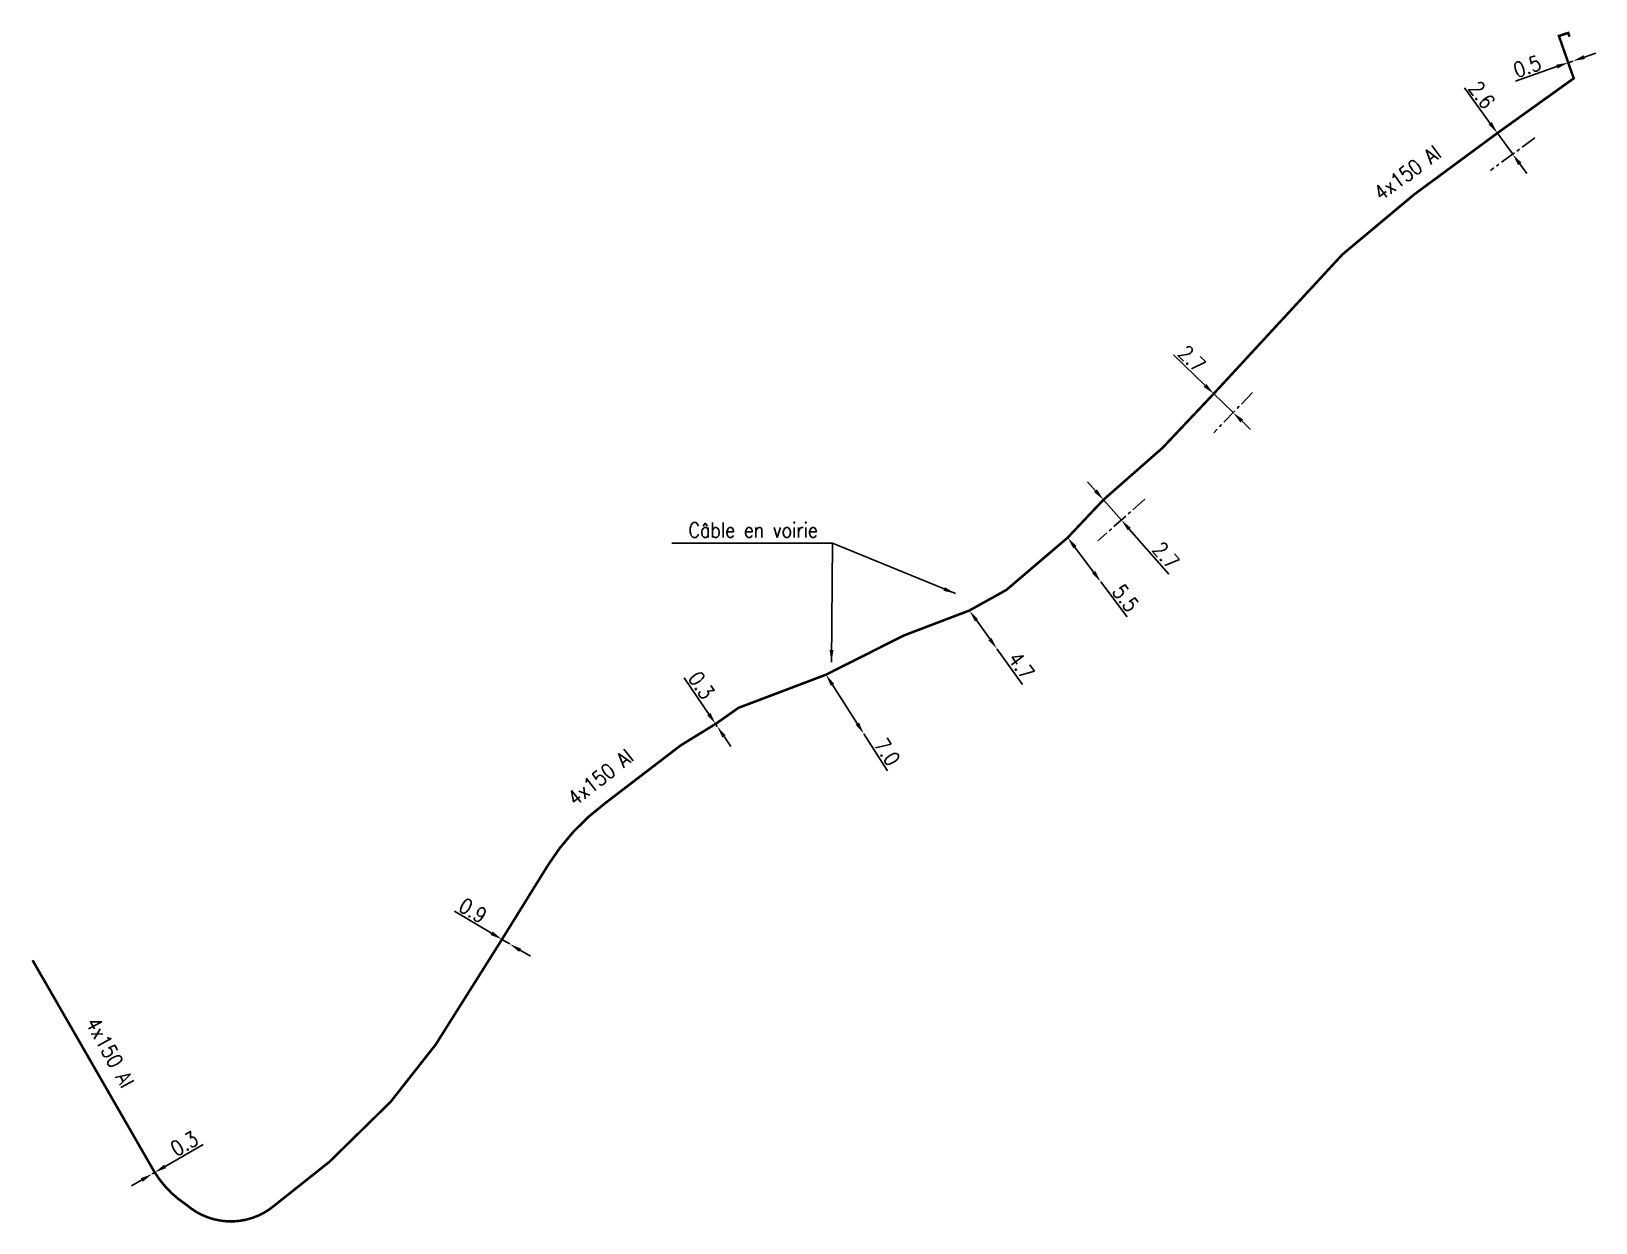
# Model space of a CAD drawing. Header units: millimetres. Extents: x 156000 to 157000, y 155106 to 155655.
# Drawn here: x 155999.9 to 156155.9, y 155461.4 to 155580.2 of the extents above; entities that cross this region are included whole.
import ezdxf
from ezdxf.enums import TextEntityAlignment as Align

# ---------------------------------------------------------------- set-up
doc = ezdxf.new("R2010")
doc.units = ezdxf.units.MM
doc.header["$PDMODE"] = 34
doc.linetypes.add('B_ST_Al', pattern=[2000, 1000, 1000])
doc.linetypes.add('CENTER', pattern=[50.8, 31.75, -6.35, 6.35, -6.35])
doc.layers.get('Defpoints').update_dxf_attribs({"linetype": 'CONTINUOUS'})
doc.layers.add('B_100', color=3, linetype='CONTINUOUS')
doc.styles.get("Standard").update_dxf_attribs({"font": 'romans.shx', "width": 0.85})
doc.dimstyles.get("Standard").update_dxf_attribs({"dimtxt": 1.5, "dimasz": 1.2, "dimexe": 0.625, "dimexo": 0.625, "dimgap": 0.25, "dimtad": 1, "dimdec": 1, "dimzin": 0, "dimdsep": 46, "dimtxsty": 'Standard', "dimcen": -0.5, "dimadec": 0, "dimazin": 0, "dimtfac": 1, "dimtdec": 1, "dimtmove": 0, "dimatfit": 3, "dimfxl": 1, "dimtolj": 1, "dimtzin": 0, "dimarcsym": 0})

msp = doc.modelspace()

# ---------------------------------------------------------------- texts
at = {"layer": 'B_100', "linetype": 'B_ST_Al', "width": 0.85}
for rotation, p in [(36.3284, (156137.15, 155566.04)), (38.3231, (156056.66, 155505.78)), (298.7228, (156007.74, 155478.33))]:
    msp.add_text('4x150 Al', height=1.5, rotation=rotation, dxfattribs=at).set_placement(p, align=Align.MIDDLE)
at = {"layer": 'B_100', "linetype": 'Continuous', "insert": (156078.34, 155529.67), "char_height": 1.5, "attachment_point": 9}
msp.add_mtext('\\A1;Câble en voirie', dxfattribs=at)

# ---------------------------------------------------------------- blocks, each defined once
blk = doc.blocks.new('*D33')
at = {"layer": 'B_100', "color": 0, "linetype": 'Continuous', "lineweight": -2}
for p, q in [((156013.23, 155466.97), (156017.01, 155469.17)), ((156010.89, 155465.62), (156009.86, 155465.02)), ((156011.93, 155466.22), (156012.19, 155466.37))]:
    blk.add_line(p, q, dxfattribs=at)
at = {"layer": 'B_100', "color": 0, "linetype": 'Continuous'}
for points in [[(156013.13, 155467.15), (156013.33, 155466.8), (156012.19, 155466.37)], [(156010.79, 155465.79), (156011, 155465.45), (156011.93, 155466.22)]]:
    blk.add_solid(points, dxfattribs=at)
at = {"layer": 'Defpoints', "color": 0, "linetype": 'Continuous'}
for p in [(156011.93, 155466.22), (156011.93, 155466.22), (156012.19, 155466.37)]:
    blk.add_point(p, dxfattribs=at)
at = {"layer": 'B_100', "color": 0, "linetype": 'Continuous', "insert": (156015.14, 155469.24), "char_height": 1.5, "attachment_point": 5, "rotation": 30.1317}
blk.add_mtext('\\A1;0.3', dxfattribs=at)
blk = doc.blocks.new('*D34')
at = {"layer": 'B_100', "color": 0, "linetype": 'Continuous', "lineweight": -2}
for p, q in [((156045.79, 155490.22), (156042.09, 155492.42)), ((156046.51, 155489.07), (156046.51, 155489.07)), ((156047.6, 155489.15), (156046.83, 155489.61)), ((156047.28, 155488.61), (156047.28, 155488.61)), ((156048.63, 155488.53), (156049.66, 155487.92))]:
    blk.add_line(p, q, dxfattribs=at)
at = {"layer": 'B_100', "color": 0, "linetype": 'Continuous'}
for points in [[(156045.9, 155490.39), (156045.69, 155490.05), (156046.83, 155489.61)], [(156048.73, 155488.7), (156048.53, 155488.36), (156047.6, 155489.15)]]:
    blk.add_solid(points, dxfattribs=at)
at = {"layer": 'Defpoints', "color": 0, "linetype": 'Continuous'}
for p in [(156046.83, 155489.61), (156047.6, 155489.15), (156047.6, 155489.15)]:
    blk.add_point(p, dxfattribs=at)
at = {"layer": 'B_100', "color": 0, "linetype": 'Continuous', "insert": (156043.94, 155492.49), "char_height": 1.5, "attachment_point": 5, "rotation": 329.2592}
blk.add_mtext('\\A1;0.9', dxfattribs=at)
blk = doc.blocks.new('*D35')
at = {"layer": 'B_100', "color": 0, "linetype": 'Continuous', "lineweight": -2}
for p, q in [((156067.46, 155512.08), (156065.01, 155515.7)), ((156068.31, 155510.84), (156068.14, 155511.09)), ((156068.98, 155509.84), (156069.65, 155508.85))]:
    blk.add_line(p, q, dxfattribs=at)
at = {"layer": 'B_100', "color": 0, "linetype": 'Continuous'}
for points in [[(156067.63, 155512.19), (156067.3, 155511.97), (156068.14, 155511.09)], [(156069.14, 155509.96), (156068.81, 155509.73), (156068.31, 155510.84)]]:
    blk.add_solid(points, dxfattribs=at)
at = {"layer": 'Defpoints', "color": 0, "linetype": 'Continuous'}
for p in [(156068.14, 155511.09), (156068.31, 155510.84), (156068.31, 155510.84)]:
    blk.add_point(p, dxfattribs=at)
at = {"layer": 'B_100', "color": 0, "linetype": 'Continuous', "insert": (156066.73, 155514.95), "char_height": 1.5, "attachment_point": 5, "rotation": 304.1458}
blk.add_mtext('\\A1;0.3', dxfattribs=at)
blk = doc.blocks.new('*D36')
at = {"layer": 'B_100', "color": 0, "linetype": 'Continuous', "lineweight": -2}
for p, q in [((156079.8, 155514.99), (156082.28, 155511.12)), ((156082.92, 155510.11), (156085.28, 155506.43))]:
    blk.add_line(p, q, dxfattribs=at)
at = {"layer": 'B_100', "color": 0, "linetype": 'Continuous'}
for points in [[(156079.97, 155515.1), (156079.63, 155514.89), (156079.15, 155516)], [(156082.45, 155511.23), (156082.11, 155511.01), (156082.92, 155510.11)]]:
    blk.add_solid(points, dxfattribs=at)
at = {"layer": 'Defpoints', "color": 0, "linetype": 'Continuous'}
for p in [(156079.15, 155516), (156082.92, 155510.11), (156082.92, 155510.11)]:
    blk.add_point(p, dxfattribs=at)
at = {"layer": 'B_100', "color": 0, "linetype": 'Continuous', "insert": (156085.27, 155508.3), "char_height": 1.5, "attachment_point": 5, "rotation": 302.6347}
blk.add_mtext('\\A1;7.0', dxfattribs=at)
blk = doc.blocks.new('*D37')
at = {"layer": 'B_100', "color": 0, "linetype": 'Continuous', "lineweight": -2}
for p, q in [((156092.95, 155522.04), (156092.95, 155522.04)), ((156094.16, 155521.43), (156095.5, 155519.56)), ((156096.2, 155518.58), (156098.75, 155515.03))]:
    blk.add_line(p, q, dxfattribs=at)
at = {"layer": 'B_100', "color": 0, "linetype": 'Continuous'}
for points in [[(156094.32, 155521.54), (156094, 155521.31), (156093.46, 155522.4)], [(156095.66, 155519.67), (156095.34, 155519.44), (156096.2, 155518.58)]]:
    blk.add_solid(points, dxfattribs=at)
at = {"layer": 'Defpoints', "color": 0, "linetype": 'Continuous'}
for p in [(156093.46, 155522.4), (156096.2, 155518.58), (156096.2, 155518.58)]:
    blk.add_point(p, dxfattribs=at)
at = {"layer": 'B_100', "color": 0, "linetype": 'Continuous', "insert": (156098.64, 155516.9), "char_height": 1.5, "attachment_point": 5, "rotation": 305.6139}
blk.add_mtext('\\A1;4.7', dxfattribs=at)
blk = doc.blocks.new('*D38')
at = {"layer": 'B_100', "color": 0, "linetype": 'Continuous', "lineweight": -2}
for p, q in [((156103.99, 155528.71), (156105.85, 155526.23)), ((156106.57, 155525.27), (156109.19, 155521.77))]:
    blk.add_line(p, q, dxfattribs=at)
at = {"layer": 'B_100', "color": 0, "linetype": 'Continuous'}
for points in [[(156104.15, 155528.83), (156103.83, 155528.59), (156103.27, 155529.67)], [(156106.01, 155526.35), (156105.69, 155526.11), (156106.57, 155525.27)]]:
    blk.add_solid(points, dxfattribs=at)
at = {"layer": 'Defpoints', "color": 0, "linetype": 'Continuous'}
for p in [(156103.27, 155529.67), (156106.57, 155525.27), (156106.57, 155525.27)]:
    blk.add_point(p, dxfattribs=at)
at = {"layer": 'B_100', "color": 0, "linetype": 'Continuous', "insert": (156109.04, 155523.64), "char_height": 1.5, "attachment_point": 5, "rotation": 306.872}
blk.add_mtext('\\A1;5.5', dxfattribs=at)
blk = doc.blocks.new('*D39')
at = {"layer": 'B_100', "color": 0, "linetype": 'Continuous', "lineweight": -2}
for p, q in [((156106.04, 155534.34), (156105.24, 155535.24)), ((156106.83, 155533.44), (156108.62, 155531.42)), ((156109.41, 155530.52), (156113.37, 155526.04))]:
    blk.add_line(p, q, dxfattribs=at)
at = {"layer": 'B_100', "color": 0, "linetype": 'Continuous'}
for points in [[(156106.19, 155534.48), (156105.89, 155534.21), (156106.83, 155533.44)], [(156109.56, 155530.65), (156109.26, 155530.39), (156108.62, 155531.42)]]:
    blk.add_solid(points, dxfattribs=at)
at = {"layer": 'Defpoints', "color": 0, "linetype": 'Continuous'}
for p in [(156106.83, 155533.44), (156108.62, 155531.42), (156108.62, 155531.42)]:
    blk.add_point(p, dxfattribs=at)
at = {"layer": 'B_100', "color": 0, "linetype": 'Continuous', "insert": (156113.07, 155527.89), "char_height": 1.5, "attachment_point": 5, "rotation": 311.4533}
blk.add_mtext('\\A1;2.7', dxfattribs=at)
blk = doc.blocks.new('*D40')
at = {"layer": 'B_100', "color": 0, "linetype": 'Continuous', "lineweight": -2}
for p, q in [((156116.97, 155544.84), (156113.82, 155547.88)), ((156119.77, 155542.13), (156117.83, 155544.01)), ((156120.63, 155541.3), (156121.49, 155540.46))]:
    blk.add_line(p, q, dxfattribs=at)
at = {"layer": 'B_100', "color": 0, "linetype": 'Continuous'}
for points in [[(156117.11, 155544.99), (156116.83, 155544.7), (156117.83, 155544.01)], [(156120.77, 155541.44), (156120.49, 155541.15), (156119.77, 155542.13)]]:
    blk.add_solid(points, dxfattribs=at)
at = {"layer": 'Defpoints', "color": 0, "linetype": 'Continuous'}
for p in [(156117.83, 155544.01), (156119.77, 155542.13), (156119.77, 155542.13)]:
    blk.add_point(p, dxfattribs=at)
at = {"layer": 'B_100', "color": 0, "linetype": 'Continuous', "insert": (156115.66, 155547.5), "char_height": 1.5, "attachment_point": 5, "rotation": 315.9498}
blk.add_mtext('\\A1;2.7', dxfattribs=at)
blk = doc.blocks.new('*D41')
at = {"layer": 'B_100', "color": 0, "linetype": 'Continuous', "lineweight": -2}
for p, q in [((156145.42, 155570.97), (156142.84, 155574.5)), ((156147.66, 155567.9), (156146.13, 155570)), ((156148.36, 155566.93), (156149.07, 155565.96))]:
    blk.add_line(p, q, dxfattribs=at)
at = {"layer": 'B_100', "color": 0, "linetype": 'Continuous'}
for points in [[(156145.58, 155571.09), (156145.26, 155570.85), (156146.13, 155570)], [(156148.53, 155567.05), (156148.2, 155566.81), (156147.66, 155567.9)]]:
    blk.add_solid(points, dxfattribs=at)
at = {"layer": 'Defpoints', "color": 0, "linetype": 'Continuous'}
for p in [(156146.13, 155570), (156147.66, 155567.9), (156147.66, 155567.9)]:
    blk.add_point(p, dxfattribs=at)
at = {"layer": 'B_100', "color": 0, "linetype": 'Continuous', "insert": (156144.58, 155573.81), "char_height": 1.5, "attachment_point": 5, "rotation": 306.1147}
blk.add_mtext('\\A1;2.6', dxfattribs=at)
blk = doc.blocks.new('*D42')
at = {"layer": 'B_100', "color": 0, "linetype": 'Continuous', "lineweight": -2}
for p, q in [((156154.81, 155577.58), (156155.94, 155577.98)), ((156152.07, 155576.63), (156147.94, 155575.19)), ((156153.67, 155577.19), (156153.2, 155577.02))]:
    blk.add_line(p, q, dxfattribs=at)
at = {"layer": 'B_100', "color": 0, "linetype": 'Continuous'}
for points in [[(156152, 155576.82), (156152.14, 155576.44), (156153.2, 155577.02)], [(156154.74, 155577.77), (156154.87, 155577.39), (156153.67, 155577.19)]]:
    blk.add_solid(points, dxfattribs=at)
at = {"layer": 'Defpoints', "color": 0, "linetype": 'Continuous'}
for p in [(156153.2, 155577.02), (156153.67, 155577.19), (156153.67, 155577.19)]:
    blk.add_point(p, dxfattribs=at)
at = {"layer": 'B_100', "color": 0, "linetype": 'Continuous', "insert": (156149.11, 155576.65), "char_height": 1.5, "attachment_point": 5, "rotation": 19.2143}
blk.add_mtext('\\A1;0.5', dxfattribs=at)

# ---------------------------------------------------------------- dimensions: what is measured, and where the dimension line sits
at = {"layer": 'B_100', "linetype": 'Continuous'}
for base, p1, p2, angle, picture, middle in [((156153.67, 155577.19), (156153.2, 155577.02), (156153.67, 155577.19), 199.2143, '*D42', (156149.44, 155575.71)), ((156147.66, 155567.9), (156146.13, 155570), (156147.66, 155567.9), 126.1147, '*D41', (156143.78, 155573.22)), ((156119.77, 155542.13), (156117.83, 155544.01), (156119.77, 155542.13), 135.9498, '*D40', (156114.96, 155546.78)), ((156108.62, 155531.42), (156106.83, 155533.44), (156108.62, 155531.42), 131.4533, '*D39', (156112.32, 155527.23)), ((156106.57, 155525.27), (156103.27, 155529.67), (156106.57, 155525.27), 126.872, '*D38', (156108.24, 155523.04)), ((156096.2, 155518.58), (156093.46, 155522.4), (156096.2, 155518.58), 125.6139, '*D37', (156097.82, 155516.32)), ((156068.31, 155510.84), (156068.14, 155511.09), (156068.31, 155510.84), 124.1458, '*D35', (156065.9, 155514.38)), ((156082.92, 155510.11), (156079.15, 155516), (156082.92, 155510.11), 122.6347, '*D36', (156084.43, 155507.76)), ((156047.6, 155489.15), (156046.83, 155489.61), (156047.6, 155489.15), 149.2592, '*D34', (156043.43, 155491.63)), ((156011.93, 155466.22), (156012.19, 155466.37), (156011.93, 155466.22), 30.1317, '*D33', (156015.64, 155468.37))]:
    dim = msp.add_linear_dim(base=base, p1=p1, p2=p2, angle=angle, dimstyle='Standard', dxfattribs=at)
    dim.commit()
    dim.dimension.update_dxf_attribs({"geometry": picture, "text_midpoint": middle, "dimtype": 160})

# ---------------------------------------------------------------- linework, layer by layer
at = {"layer": 'B_100', "linetype": 'B_ST_Al', "flags": 128}
msp.add_lwpolyline([(156000, 155487.53, 0.25, 0.25, 0), (156012.19, 155466.37, 0.25, 0.25, 0.109706), (156015.36, 155463.14, 0.25, 0.25, 0.367733), (156024.1, 155463.05, 0.25, 0.25, 0), (156029.61, 155467.43, 0.25, 0.25, 0), (156035.72, 155473.41, 0.25, 0.25, 0), (156040.21, 155479.11, 0.25, 0.25, 0), (156046.83, 155489.61, 0.25, 0.25, 0), (156051.41, 155496.99, 0.25, 0.25, -0.094159), (156057.09, 155503.16, 0.25, 0.25, 0), (156064.67, 155508.96, 0.25, 0.25, 0), (156068.14, 155511.09, 0.25, 0.25, 0), (156070.41, 155512.69, 0.25, 0.25, 0), (156079.15, 155516, 0.25, 0.25, 0), (156086.94, 155519.92, 0.25, 0.25, 0), (156093.46, 155522.4, 0.25, 0.25, 0), (156097.16, 155524.46, 0.25, 0.25, 0), (156103.27, 155529.67, 0.25, 0.25, 0), (156106.83, 155533.44, 0.25, 0.25, 0), (156112.74, 155538.63, 0.25, 0.25, 0), (156117.83, 155544.01, 0.25, 0.25, 0), (156130.67, 155557.9, 0.25, 0.25, 0), (156137.84, 155563.89, 0.25, 0.25, 0), (156146.13, 155570, 0.25, 0.25, 0), (156153.75, 155575.46, 0.25, 0.25, 0), (156153.2, 155577.02, 0.25, 0.25, 0), (156152.27, 155579.69, 0.25, 0.25, 0), (156153.2, 155579.99, 0.25, 0.25, 0), (156153.33, 155579.62, 0, 0, 0)], format="xyseb", dxfattribs=at)
at = {"layer": 'B_100', "color": 7, "linetype": 'CENTER', "ltscale": 0.05, "flags": 128}
for points in [[(156149.88, 155569.52), (156145.44, 155566.28)], [(156121.71, 155544.13), (156117.83, 155540.13)], [(156110.97, 155533.5), (156106.27, 155529.34)]]:
    msp.add_lwpolyline(points, dxfattribs=at)

msp.set_redraw_order([(e.dxf.handle, doc.entitydb.next_handle()) for e in msp.query("TEXT MTEXT ATTDEF DIMENSION ARC_DIMENSION")])  # texts and dimensions are drawn at this point

# ---------------------------------------------------------------- leaders
at = {"layer": 'B_100', "linetype": 'Continuous', "annotation_type": 0, "has_hookline": 1, "hookline_direction": 1, "text_width": 14.57}
msp.add_leader([(156079.7, 155517.26), (156079.79, 155529.11), (156078.59, 155529.11)], dimstyle='Standard', override={"dimgap": 0.25, "dimtad": 1}, dxfattribs=at)
at = {"layer": 'B_100', "linetype": 'Continuous'}
msp.add_leader([(156092.06, 155524.09), (156079.79, 155529.11)], dimstyle='Standard', override={"dimgap": 0.25, "dimtad": 0}, dxfattribs=at)

doc.saveas('drawing.dxf')
